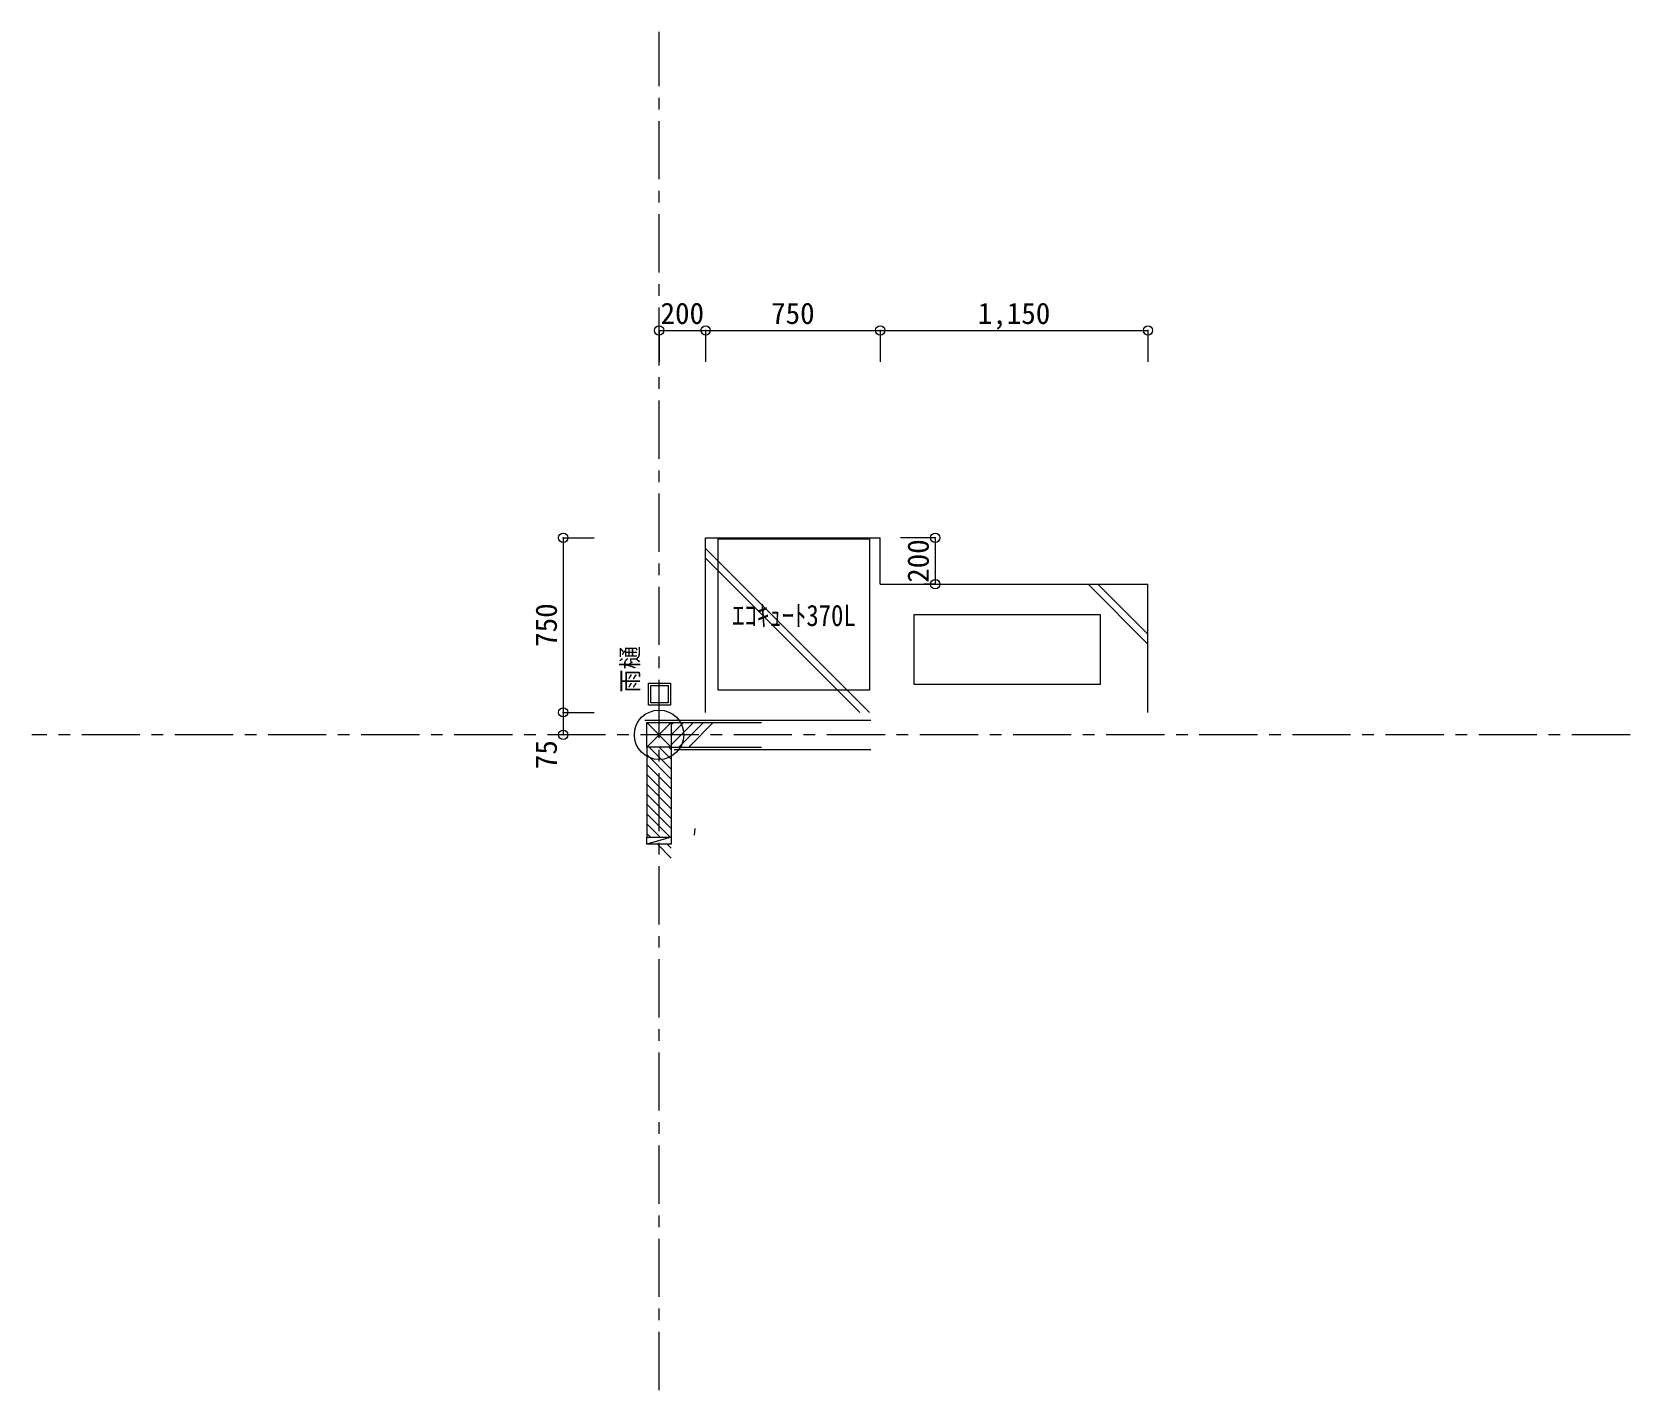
# Model space of a CAD drawing. Units: millimetres at full size, sheet at 1:50. Extents: x -16792 to 54909, y -26252 to 25759.
# Drawn here: x -16792 to -9928, y 19926 to 25759 of the extents above; entities that cross this region are included whole.
import ezdxf
from ezdxf.enums import TextEntityAlignment as Align

# ---------------------------------------------------------------- set-up
doc = ezdxf.new("R2010")
doc.units = ezdxf.units.MM
doc.header["$LTSCALE"] = 50
doc.header["$PDMODE"] = 32
doc.header["$PDSIZE"] = 40
doc.linetypes.add('CHAIN1', pattern=[8, 5, -1, 1, -1])
for name, color, linetype, lineweight in [('3-1_通り芯・通り番号', 7, 'Continuous', 13), ('3-2_柱(黄)', 4, 'Continuous', 5), ('3-3_仕上線(黄)', 3, 'Continuous', 20), ('3-4_下地・間柱(水色)', 4, 'Continuous', 5), ('3-6_住宅設備・造作', 4, 'Continuous', 5), ('3-8_ハッチング', 1, 'Continuous', 9), ('3-A_文字', 7, 'Continuous', 13), ('3-F_寸法・方位', 7, 'Continuous', 13)]:
    doc.layers.add(name, color=color, linetype=linetype, lineweight=lineweight)
doc.styles.add('ＭＳ ゴシック', font='')
doc.styles.get('ＭＳ ゴシック').set_extended_font_data('MS Gothic')

msp = doc.modelspace()

# ---------------------------------------------------------------- texts
at = {"layer": '3-6_住宅設備・造作', "style": 'ＭＳ ゴシック', "width": 0.85}
msp.add_text('ｴｺｷｭｰﾄ370L', height=91.64, dxfattribs=at).set_placement((-13784.61, 23179.84), align=Align.BOTTOM_LEFT)
at = {"layer": '3-A_文字', "style": 'ＭＳ ゴシック'}
msp.add_text('雨樋', height=73.31, rotation=90, dxfattribs=at).set_placement((-14164.7, 22921.72), align=Align.BOTTOM_LEFT)
at = {"layer": '3-F_寸法・方位', "style": 'ＭＳ ゴシック'}
for s, p in [('200', (-14092.38, 24477.34)), ('750', (-13617.38, 24477.34)), ('1,150', (-12729.88, 24477.34))]:
    msp.add_text(s, height=91.64, dxfattribs=at).set_placement(p, align=Align.BOTTOM_LEFT)
for s, p in [('200', (-12912.66, 23393.11)), ('750', (-14510.15, 23118.11)), ('75', (-14510.15, 22592.67))]:
    msp.add_text(s, height=91.64, rotation=90, dxfattribs=at).set_placement(p, align=Align.BOTTOM_LEFT)

# ---------------------------------------------------------------- linework, layer by layer
at = {"layer": '3-1_通り芯・通り番号', "color": 1, "linetype": 'CHAIN1', "lineweight": 9}
for p, q in [((-14098.63, 19926.13), (-14098.63, 25759.09)), ((-9928.2, 22740.36), (-16792.15, 22740.36))]:
    msp.add_line(p, q, dxfattribs=at)
at = {"layer": '3-2_柱(黄)'}
for p, q in [((-14151.13, 22687.86), (-14046.13, 22792.86)), ((-14151.13, 22792.86), (-14046.13, 22687.86))]:
    msp.add_line(p, q, dxfattribs=at)
at = {"layer": '3-2_柱(黄)', "color": 3, "lineweight": 20}
msp.add_lwpolyline([(-14151.13, 22792.86), (-14046.13, 22792.86), (-14046.13, 22687.86), (-14151.13, 22687.86)], close=True, dxfattribs=at)
msp.add_circle((-14098.63, 22740.36), 106.22, dxfattribs=at)
at = {"layer": '3-3_仕上線(黄)'}
msp.add_line((-13188.63, 22675.36), (-14033.63, 22675.36), dxfattribs=at)
at = {"layer": '3-4_下地・間柱(水色)'}
for p, q in [((-13188.63, 22801.86), (-14160.13, 22801.86)), ((-14046.13, 22792.86), (-13658.63, 22792.86)), ((-14151.13, 22687.86), (-14151.13, 22300.36)), ((-14046.13, 22687.86), (-13658.63, 22687.86)), ((-14046.13, 22687.86), (-14046.13, 22300.36)), ((-14046.13, 22687.86), (-13658.63, 22687.86)), ((-14046.13, 22687.86), (-14046.13, 22300.36)), ((-14046.13, 22300.36), (-14151.13, 22270.36))]:
    msp.add_line(p, q, dxfattribs=at)
msp.add_lwpolyline([(-14151.13, 22300.36), (-14046.13, 22300.36), (-14046.13, 22270.36), (-14151.13, 22270.36)], close=True, dxfattribs=at)
at = {"layer": '3-6_住宅設備・造作'}
for p, q in [((-13898.63, 22836.86), (-13898.63, 23586.86)), ((-13873.87, 23586.86), (-13871.74, 23586.86)), ((-13871.74, 23586.86), (-13148.63, 23586.86)), ((-13148.63, 23386.86), (-13148.63, 23586.86)), ((-13898.63, 23541.05), (-13194.44, 22836.86)), ((-13898.63, 23498.63), (-13236.86, 22836.86)), ((-13148.63, 23386.86), (-11998.63, 23386.86)), ((-12255.55, 23386.86), (-11998.63, 23129.95)), ((-12213.87, 23387.61), (-11998.63, 23172.37)), ((-11998.63, 22836.86), (-11998.63, 23386.86)), ((-13946.03, 22308.72), (-13943.02, 22337.72))]:
    msp.add_line(p, q, dxfattribs=at)
at = {"layer": '3-6_住宅設備・造作', "color": 7, "lineweight": 13}
for p, q in [((-14144.12, 22962.01), (-14049.12, 22962.01)), ((-14049.12, 22962.01), (-14049.12, 22867.01))]:
    msp.add_line(p, q, dxfattribs=at)
at = {"layer": '3-6_住宅設備・造作'}
msp.add_lwpolyline([(-13898.63, 23586.86), (-13880.27, 23586.86), (-13873.87, 23586.86)], dxfattribs=at)
for points in [[(-13195.05, 23581.45), (-13195.05, 22931.45), (-13845.05, 22931.45), (-13845.05, 23581.45)], [(-12203.48, 22956.92), (-13003.48, 22956.92), (-13003.48, 23256.92), (-12203.48, 23256.92)]]:
    msp.add_lwpolyline(points, close=True, dxfattribs=at)
at = {"layer": '3-6_住宅設備・造作', "color": 7, "lineweight": 13}
msp.add_lwpolyline([(-14049.12, 22867.01), (-14144.12, 22867.01), (-14144.12, 22962.01)], dxfattribs=at)
msp.add_lwpolyline([(-14059.12, 22952.01), (-14059.12, 22877.01), (-14134.12, 22877.01), (-14134.12, 22952.01)], close=True, dxfattribs=at)
at = {"layer": '3-8_ハッチング'}
for p, q in [((-14035.75, 22792.86), (-14046.13, 22782.49)), ((-13993.33, 22792.86), (-14046.13, 22740.06)), ((-13950.9, 22792.86), (-14046.13, 22697.64)), ((-13908.47, 22792.86), (-14013.47, 22687.86)), ((-13866.05, 22792.86), (-13971.05, 22687.86)), ((-14151.13, 22655.21), (-14046.13, 22550.21)), ((-14141.36, 22687.86), (-14046.13, 22592.64)), ((-14098.93, 22687.86), (-14046.13, 22635.06)), ((-14056.5, 22687.86), (-14046.13, 22677.49)), ((-14151.13, 22612.78), (-14046.13, 22507.78)), ((-14151.13, 22570.36), (-14046.13, 22465.36)), ((-14151.13, 22527.93), (-14046.13, 22422.93)), ((-14151.13, 22485.5), (-14046.13, 22380.5)), ((-14151.13, 22443.08), (-14046.13, 22338.08)), ((-14151.13, 22400.65), (-14050.84, 22300.36)), ((-14151.13, 22358.23), (-14093.27, 22300.36)), ((-14151.13, 22315.8), (-14135.69, 22300.36)), ((-14105.69, 22270.36), (-14046.13, 22210.8)), ((-14063.27, 22270.36), (-14046.13, 22253.23))]:
    msp.add_line(p, q, dxfattribs=at)
at = {"layer": '3-F_寸法・方位'}
for p, q in [((-14098.63, 24477.34), (-13898.63, 24477.34)), ((-14098.63, 24477.34), (-14098.63, 24342.48)), ((-13898.63, 24477.34), (-13898.63, 24342.48)), ((-13898.63, 24477.34), (-13148.63, 24477.34)), ((-13148.63, 24477.34), (-13148.63, 24342.48)), ((-13148.63, 24477.34), (-11998.63, 24477.34)), ((-11998.63, 24477.34), (-11998.63, 24342.48)), ((-14510.15, 23586.86), (-14377.41, 23586.86)), ((-14510.15, 23586.86), (-14510.15, 22836.86)), ((-12912.66, 23586.86), (-13061.83, 23586.86)), ((-12912.66, 23586.86), (-12912.66, 23386.86)), ((-12912.66, 23386.86), (-12961.97, 23386.86)), ((-14510.15, 22836.86), (-14377.41, 22836.86)), ((-14510.15, 22836.86), (-14510.15, 22740.36))]:
    msp.add_line(p, q, dxfattribs=at)
for p in [(-14098.63, 24477.34), (-13898.63, 24477.34), (-13148.63, 24477.34), (-11998.63, 24477.34), (-14510.15, 23586.86), (-12912.66, 23586.86), (-12912.66, 23386.86), (-14510.15, 22836.86), (-14510.15, 22740.36)]:
    msp.add_point(p, dxfattribs=at)

msp.set_redraw_order([(e.dxf.handle, doc.entitydb.next_handle()) for e in msp.query("TEXT MTEXT ATTDEF DIMENSION ARC_DIMENSION")])  # texts and dimensions are drawn at this point

doc.saveas('drawing.dxf')
